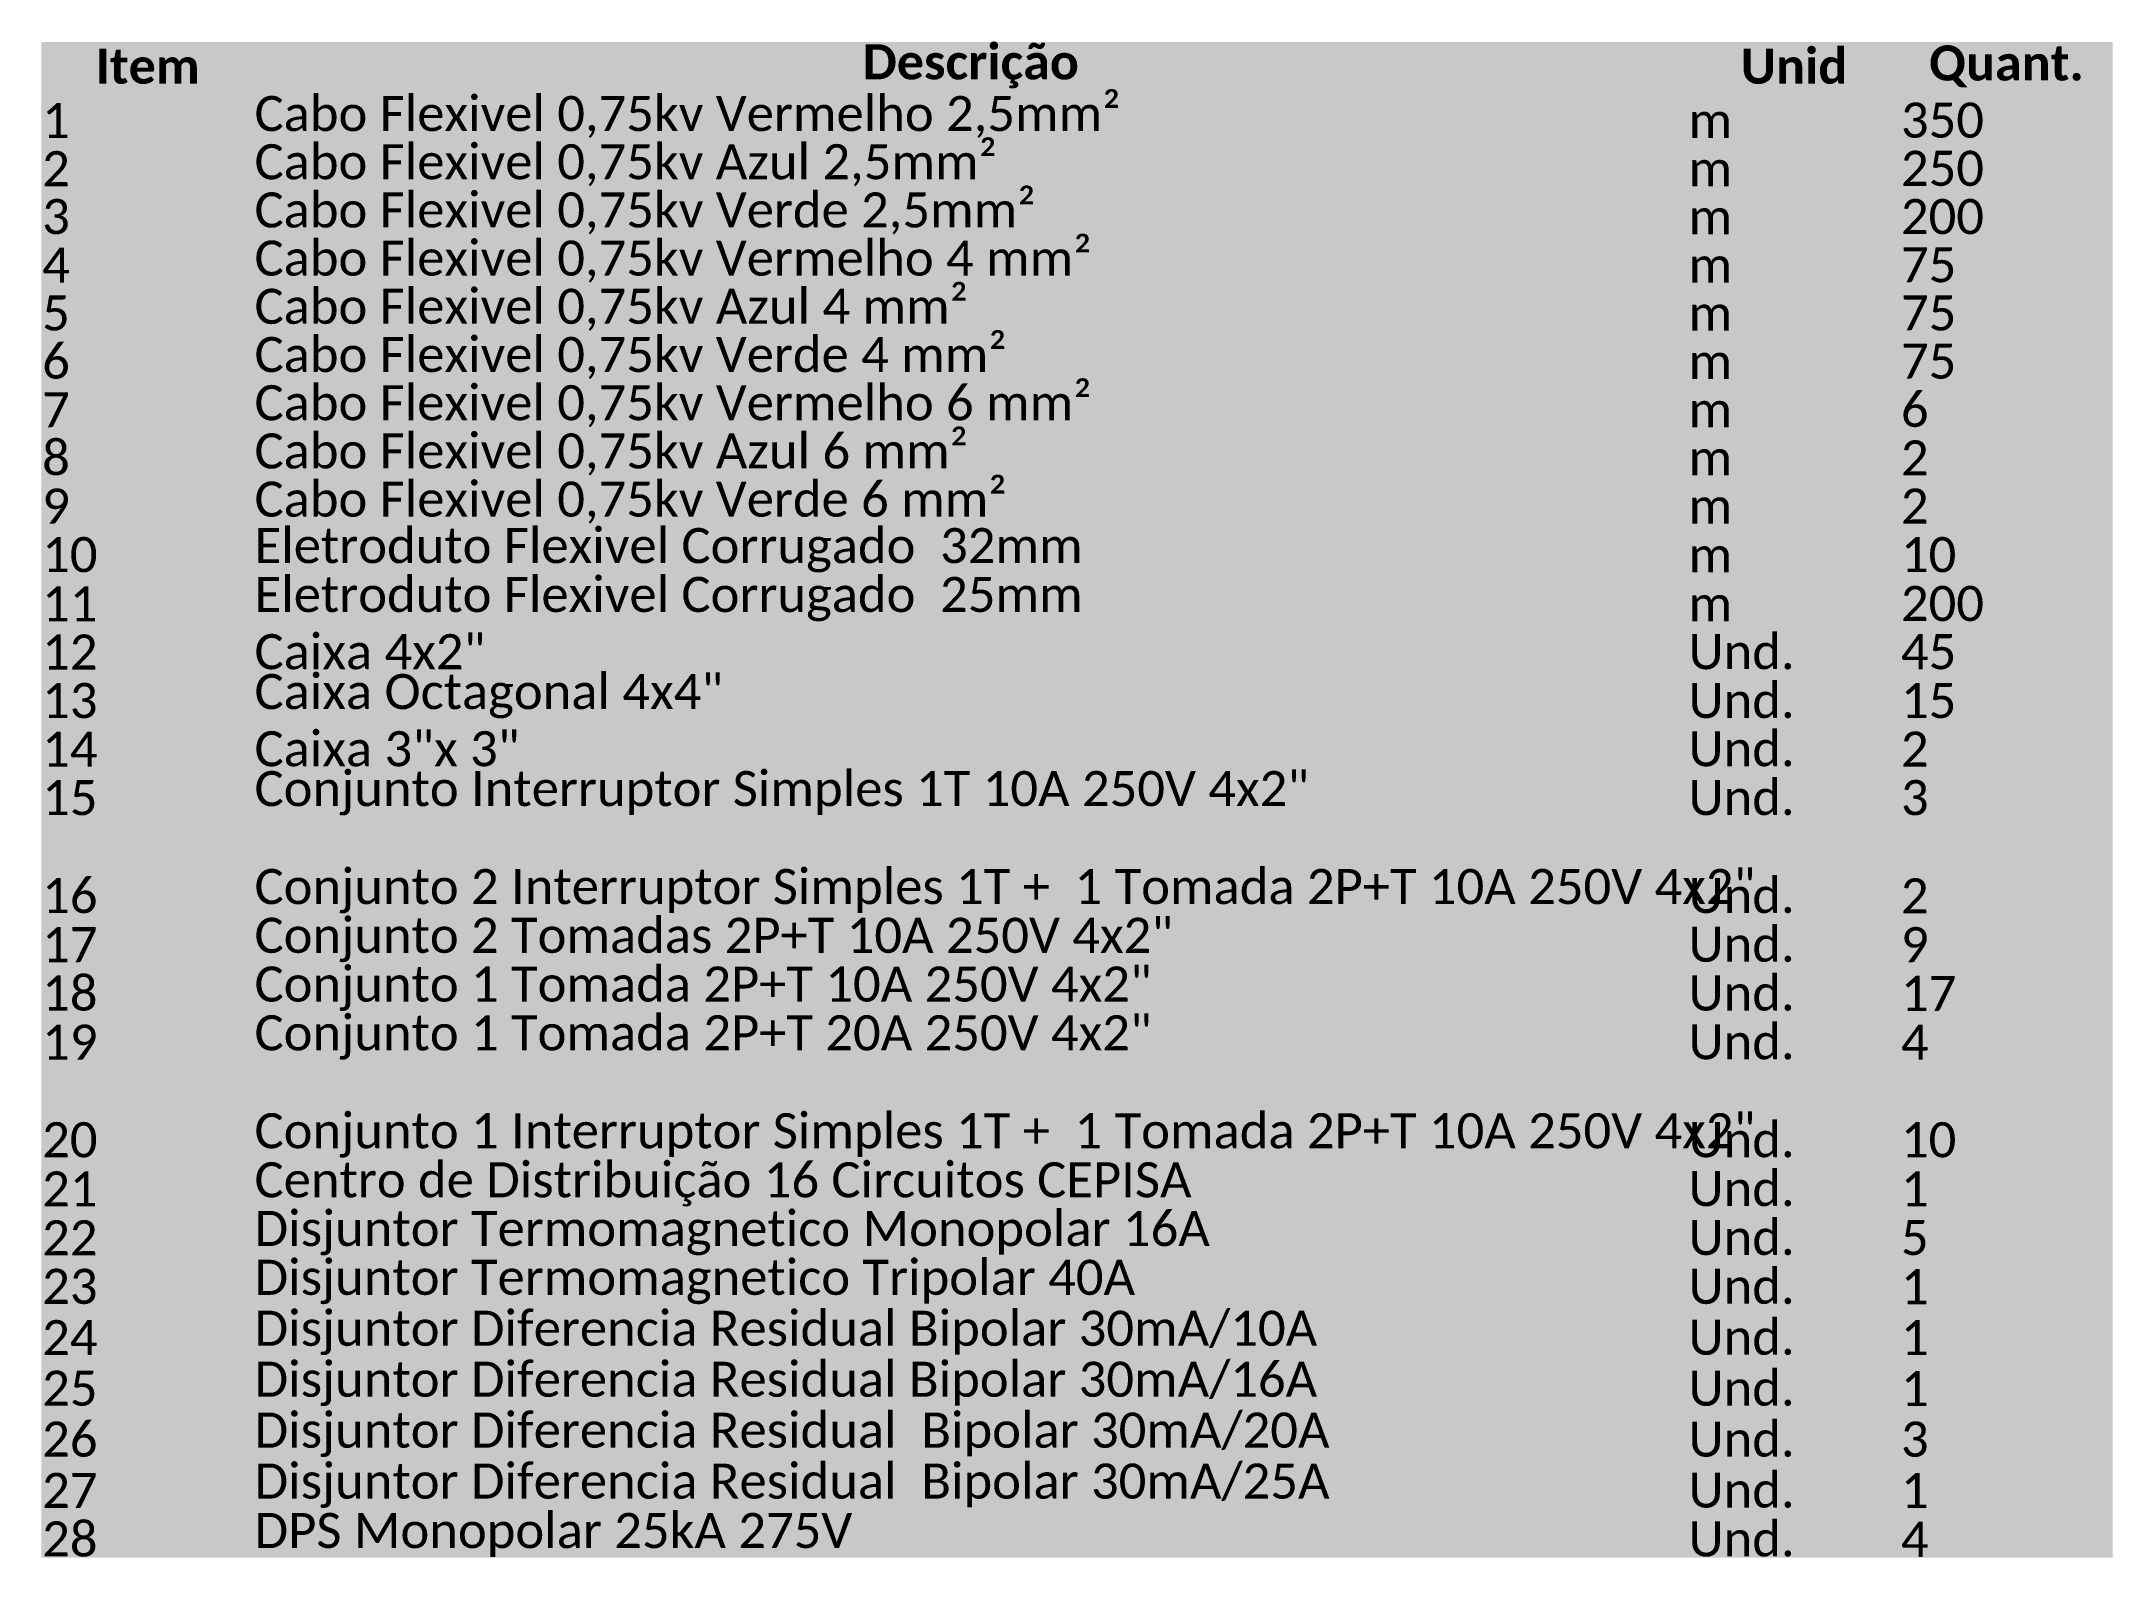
# Model space of a CAD drawing. Header units: millimetres. Extents: x -632.9 to -536.7, y 683.3 to 727.5.
# Drawn here: x -575.09 to -570.08, y 684.95 to 688.61 of the extents above; entities that cross this region are included whole.
import ezdxf

# ---------------------------------------------------------------- set-up
doc = ezdxf.new("R2010")
doc.units = ezdxf.units.MM
doc.header["$MEASUREMENT"] = 0
doc.layers.add('LAYERCOMUM', color=252, linetype='Continuous', lineweight=25)

# ---------------------------------------------------------------- blocks, each defined once
blk = doc.blocks.new('*T102')
at = {"layer": 'LAYERCOMUM', "color": 41, "true_color": 0xffd966, "transparency": 16777216}
for points in [[(0, 0), (0, -0.117), (0.5134, 0), (0.5134, -0.117)], [(0.5134, 0), (0.5134, -0.117), (3.9796, 0), (3.9796, -0.117)], [(3.9796, 0), (3.9796, -0.117), (4.493, 0), (4.493, -0.117)], [(4.493, 0), (4.493, -0.117), (5.0064, 0), (5.0064, -0.117)]]:
    blk.add_solid(points, dxfattribs=at)
at = {"layer": 'LAYERCOMUM', "color": 7, "true_color": 0xffffff, "transparency": 16777216}
for points in [[(0, -0.117), (0, -0.2335), (0.5134, -0.117), (0.5134, -0.2335)], [(0.5134, -0.117), (0.5134, -0.2335), (3.9796, -0.117), (3.9796, -0.2335)], [(3.9796, -0.117), (3.9796, -0.2335), (4.493, -0.117), (4.493, -0.2335)], [(4.493, -0.117), (4.493, -0.2335), (5.0064, -0.117), (5.0064, -0.2335)], [(0, -0.2335), (0, -0.35), (0.5134, -0.2335), (0.5134, -0.35)], [(0.5134, -0.2335), (0.5134, -0.35), (3.9796, -0.2335), (3.9796, -0.35)], [(3.9796, -0.2335), (3.9796, -0.35), (4.493, -0.2335), (4.493, -0.35)], [(4.493, -0.2335), (4.493, -0.35), (5.0064, -0.2335), (5.0064, -0.35)], [(0, -0.35), (0, -0.4665), (0.5134, -0.35), (0.5134, -0.4665)], [(0.5134, -0.35), (0.5134, -0.4665), (3.9796, -0.35), (3.9796, -0.4665)], [(3.9796, -0.35), (3.9796, -0.4665), (4.493, -0.35), (4.493, -0.4665)], [(4.493, -0.35), (4.493, -0.4665), (5.0064, -0.35), (5.0064, -0.4665)], [(0, -0.4665), (0, -0.5829), (0.5134, -0.4665), (0.5134, -0.5829)], [(0.5134, -0.4665), (0.5134, -0.5829), (3.9796, -0.4665), (3.9796, -0.5829)], [(3.9796, -0.4665), (3.9796, -0.5829), (4.493, -0.4665), (4.493, -0.5829)], [(4.493, -0.4665), (4.493, -0.5829), (5.0064, -0.4665), (5.0064, -0.5829)], [(0, -0.5829), (0, -0.6994), (0.5134, -0.5829), (0.5134, -0.6994)], [(0.5134, -0.5829), (0.5134, -0.6994), (3.9796, -0.5829), (3.9796, -0.6994)], [(3.9796, -0.5829), (3.9796, -0.6994), (4.493, -0.5829), (4.493, -0.6994)], [(4.493, -0.5829), (4.493, -0.6994), (5.0064, -0.5829), (5.0064, -0.6994)], [(0, -0.6994), (0, -0.8159), (0.5134, -0.6994), (0.5134, -0.8159)], [(0.5134, -0.6994), (0.5134, -0.8159), (3.9796, -0.6994), (3.9796, -0.8159)], [(3.9796, -0.6994), (3.9796, -0.8159), (4.493, -0.6994), (4.493, -0.8159)], [(4.493, -0.6994), (4.493, -0.8159), (5.0064, -0.6994), (5.0064, -0.8159)], [(0, -0.8159), (0, -0.9324), (0.5134, -0.8159), (0.5134, -0.9324)], [(0.5134, -0.8159), (0.5134, -0.9324), (3.9796, -0.8159), (3.9796, -0.9324)], [(3.9796, -0.8159), (3.9796, -0.9324), (4.493, -0.8159), (4.493, -0.9324)], [(4.493, -0.8159), (4.493, -0.9324), (5.0064, -0.8159), (5.0064, -0.9324)], [(0, -0.9324), (0, -1.0489), (0.5134, -0.9324), (0.5134, -1.0489)], [(0.5134, -0.9324), (0.5134, -1.0489), (3.9796, -0.9324), (3.9796, -1.0489)], [(3.9796, -0.9324), (3.9796, -1.0489), (4.493, -0.9324), (4.493, -1.0489)], [(4.493, -0.9324), (4.493, -1.0489), (5.0064, -0.9324), (5.0064, -1.0489)], [(0, -1.0489), (0, -1.1654), (0.5134, -1.0489), (0.5134, -1.1654)], [(0.5134, -1.0489), (0.5134, -1.1654), (3.9796, -1.0489), (3.9796, -1.1654)], [(3.9796, -1.0489), (3.9796, -1.1654), (4.493, -1.0489), (4.493, -1.1654)], [(4.493, -1.0489), (4.493, -1.1654), (5.0064, -1.0489), (5.0064, -1.1654)], [(0, -1.1654), (0, -1.2835), (0.5134, -1.1654), (0.5134, -1.2835)], [(0.5134, -1.1654), (0.5134, -1.2835), (3.9796, -1.1654), (3.9796, -1.2835)], [(3.9796, -1.1654), (3.9796, -1.2835), (4.493, -1.1654), (4.493, -1.2835)], [(4.493, -1.1654), (4.493, -1.2835), (5.0064, -1.1654), (5.0064, -1.2835)], [(0, -1.2835), (0, -1.4016), (0.5134, -1.2835), (0.5134, -1.4016)], [(0.5134, -1.2835), (0.5134, -1.4016), (3.9796, -1.2835), (3.9796, -1.4016)], [(3.9796, -1.2835), (3.9796, -1.4016), (4.493, -1.2835), (4.493, -1.4016)], [(4.493, -1.2835), (4.493, -1.4016), (5.0064, -1.2835), (5.0064, -1.4016)], [(0, -1.4016), (0, -1.5181), (0.5134, -1.4016), (0.5134, -1.5181)], [(0.5134, -1.4016), (0.5134, -1.5181), (3.9796, -1.4016), (3.9796, -1.5181)], [(3.9796, -1.4016), (3.9796, -1.5181), (4.493, -1.4016), (4.493, -1.5181)], [(4.493, -1.4016), (4.493, -1.5181), (5.0064, -1.4016), (5.0064, -1.5181)], [(0, -1.5181), (0, -1.6362), (0.5134, -1.5181), (0.5134, -1.6362)], [(0.5134, -1.5181), (0.5134, -1.6362), (3.9796, -1.5181), (3.9796, -1.6362)], [(3.9796, -1.5181), (3.9796, -1.6362), (4.493, -1.5181), (4.493, -1.6362)], [(4.493, -1.5181), (4.493, -1.6362), (5.0064, -1.5181), (5.0064, -1.6362)], [(0, -1.6362), (0, -1.7527), (0.5134, -1.6362), (0.5134, -1.7527)], [(0.5134, -1.6362), (0.5134, -1.7527), (3.9796, -1.6362), (3.9796, -1.7527)], [(3.9796, -1.6362), (3.9796, -1.7527), (4.493, -1.6362), (4.493, -1.7527)], [(4.493, -1.6362), (4.493, -1.7527), (5.0064, -1.6362), (5.0064, -1.7527)], [(0, -1.7527), (0, -1.8707), (0.5134, -1.7527), (0.5134, -1.8707)], [(0.5134, -1.7527), (0.5134, -1.8707), (3.9796, -1.7527), (3.9796, -1.8707)], [(3.9796, -1.7527), (3.9796, -1.8707), (4.493, -1.7527), (4.493, -1.8707)], [(4.493, -1.7527), (4.493, -1.8707), (5.0064, -1.7527), (5.0064, -1.8707)], [(0, -1.8707), (0, -2.1074), (0.5134, -1.8707), (0.5134, -2.1074)], [(0.5134, -1.8707), (0.5134, -2.1074), (3.9796, -1.8707), (3.9796, -2.1074)], [(3.9796, -1.8707), (3.9796, -2.1074), (4.493, -1.8707), (4.493, -2.1074)], [(4.493, -1.8707), (4.493, -2.1074), (5.0064, -1.8707), (5.0064, -2.1074)], [(0, -2.1074), (0, -2.2253), (0.5134, -2.1074), (0.5134, -2.2253)], [(0.5134, -2.1074), (0.5134, -2.2253), (3.9796, -2.1074), (3.9796, -2.2253)], [(3.9796, -2.1074), (3.9796, -2.2253), (4.493, -2.1074), (4.493, -2.2253)], [(4.493, -2.1074), (4.493, -2.2253), (5.0064, -2.1074), (5.0064, -2.2253)], [(0, -2.2253), (0, -2.3431), (0.5134, -2.2253), (0.5134, -2.3431)], [(0.5134, -2.2253), (0.5134, -2.3431), (3.9796, -2.2253), (3.9796, -2.3431)], [(3.9796, -2.2253), (3.9796, -2.3431), (4.493, -2.2253), (4.493, -2.3431)], [(4.493, -2.2253), (4.493, -2.3431), (5.0064, -2.2253), (5.0064, -2.3431)], [(0, -2.3431), (0, -2.4609), (0.5134, -2.3431), (0.5134, -2.4609)], [(0.5134, -2.3431), (0.5134, -2.4609), (3.9796, -2.3431), (3.9796, -2.4609)], [(3.9796, -2.3431), (3.9796, -2.4609), (4.493, -2.3431), (4.493, -2.4609)], [(4.493, -2.3431), (4.493, -2.4609), (5.0064, -2.3431), (5.0064, -2.4609)], [(0, -2.4609), (0, -2.6976), (0.5134, -2.4609), (0.5134, -2.6976)], [(0.5134, -2.4609), (0.5134, -2.6976), (3.9796, -2.4609), (3.9796, -2.6976)], [(3.9796, -2.4609), (3.9796, -2.6976), (4.493, -2.4609), (4.493, -2.6976)], [(4.493, -2.4609), (4.493, -2.6976), (5.0064, -2.4609), (5.0064, -2.6976)], [(0, -2.6976), (0, -2.8157), (0.5134, -2.6976), (0.5134, -2.8157)], [(0.5134, -2.6976), (0.5134, -2.8157), (3.9796, -2.6976), (3.9796, -2.8157)], [(3.9796, -2.6976), (3.9796, -2.8157), (4.493, -2.6976), (4.493, -2.8157)], [(4.493, -2.6976), (4.493, -2.8157), (5.0064, -2.6976), (5.0064, -2.8157)], [(0, -2.8157), (0, -2.9338), (0.5134, -2.8157), (0.5134, -2.9338)], [(0.5134, -2.8157), (0.5134, -2.9338), (3.9796, -2.8157), (3.9796, -2.9338)], [(3.9796, -2.8157), (3.9796, -2.9338), (4.493, -2.8157), (4.493, -2.9338)], [(4.493, -2.8157), (4.493, -2.9338), (5.0064, -2.8157), (5.0064, -2.9338)], [(0, -2.9338), (0, -3.0519), (0.5134, -2.9338), (0.5134, -3.0519)], [(0.5134, -2.9338), (0.5134, -3.0519), (3.9796, -2.9338), (3.9796, -3.0519)], [(3.9796, -2.9338), (3.9796, -3.0519), (4.493, -2.9338), (4.493, -3.0519)], [(4.493, -2.9338), (4.493, -3.0519), (5.0064, -2.9338), (5.0064, -3.0519)], [(0, -3.0519), (0, -3.175), (0.5134, -3.0519), (0.5134, -3.175)], [(0.5134, -3.0519), (0.5134, -3.175), (3.9796, -3.0519), (3.9796, -3.175)], [(3.9796, -3.0519), (3.9796, -3.175), (4.493, -3.0519), (4.493, -3.175)], [(4.493, -3.0519), (4.493, -3.175), (5.0064, -3.0519), (5.0064, -3.175)], [(0, -3.175), (0, -3.2981), (0.5134, -3.175), (0.5134, -3.2981)], [(0.5134, -3.175), (0.5134, -3.2981), (3.9796, -3.175), (3.9796, -3.2981)], [(3.9796, -3.175), (3.9796, -3.2981), (4.493, -3.175), (4.493, -3.2981)], [(4.493, -3.175), (4.493, -3.2981), (5.0064, -3.175), (5.0064, -3.2981)], [(0, -3.2981), (0, -3.4212), (0.5134, -3.2981), (0.5134, -3.4212)], [(0.5134, -3.2981), (0.5134, -3.4212), (3.9796, -3.2981), (3.9796, -3.4212)], [(3.9796, -3.2981), (3.9796, -3.4212), (4.493, -3.2981), (4.493, -3.4212)], [(4.493, -3.2981), (4.493, -3.4212), (5.0064, -3.2981), (5.0064, -3.4212)], [(0, -3.4212), (0, -3.5443), (0.5134, -3.4212), (0.5134, -3.5443)], [(0.5134, -3.4212), (0.5134, -3.5443), (3.9796, -3.4212), (3.9796, -3.5443)], [(3.9796, -3.4212), (3.9796, -3.5443), (4.493, -3.4212), (4.493, -3.5443)], [(4.493, -3.4212), (4.493, -3.5443), (5.0064, -3.4212), (5.0064, -3.5443)], [(0, -3.5443), (0, -3.6624), (0.5134, -3.5443), (0.5134, -3.6624)], [(0.5134, -3.5443), (0.5134, -3.6624), (3.9796, -3.5443), (3.9796, -3.6624)], [(3.9796, -3.5443), (3.9796, -3.6624), (4.493, -3.5443), (4.493, -3.6624)], [(4.493, -3.5443), (4.493, -3.6624), (5.0064, -3.5443), (5.0064, -3.6624)]]:
    blk.add_solid(points, dxfattribs=at)
at = {"layer": 'LAYERCOMUM', "color": 0, "transparency": 16777216, "char_height": 0.084667}
for s, insert, width, attachment_point in [('{\\fCalibri|b1|i0|c0;Descrição ', (2.2465, -0.0585), 3.46255, 5), ('{\\fCalibri|b1|i0|c0;Item', (0.2567, -0.0585), 0.5098, 5), ('{\\fCalibri|b1|i0|c0;Unid', (4.2363, -0.0585), 0.5098, 5), ('{\\fCalibri|b1|i0|c0;Quant.', (4.7497, -0.0585), 0.5098, 5), ('{\\fCalibri|b0|i0|c0;1', (0.0018, -0.2317), 0.5098, 7), ('{\\fCalibri|b0|i0|c0;Cabo Flexivel 0,75kv Vermelho 2,5mm²', (0.5152, -0.2317), 3.46255, 7), ('{\\fCalibri|b0|i0|c0;350', (4.4948, -0.2317), 0.5098, 7), ('{\\fCalibri|b0|i0|c0;m', (3.9814, -0.2317), 0.5098, 7), ('{\\fCalibri|b0|i0|c0;Cabo Flexivel 0,75kv Azul 2,5mm²', (0.5152, -0.3482), 3.46255, 7), ('{\\fCalibri|b0|i0|c0;2', (0.0018, -0.3482), 0.5098, 7), ('{\\fCalibri|b0|i0|c0;m', (3.9814, -0.3482), 0.5098, 7), ('{\\fCalibri|b0|i0|c0;250', (4.4948, -0.3482), 0.5098, 7), ('{\\fCalibri|b0|i0|c0;Cabo Flexivel 0,75kv Verde 2,5mm²', (0.5152, -0.4647), 3.46255, 7), ('{\\fCalibri|b0|i0|c0;3', (0.0018, -0.4647), 0.5098, 7), ('{\\fCalibri|b0|i0|c0;200', (4.4948, -0.4647), 0.5098, 7), ('{\\fCalibri|b0|i0|c0;m', (3.9814, -0.4647), 0.5098, 7), ('{\\fCalibri|b0|i0|c0;4', (0.0018, -0.5811), 0.5098, 7), ('{\\fCalibri|b0|i0|c0;Cabo Flexivel 0,75kv Vermelho 4 mm²', (0.5152, -0.5811), 3.46255, 7), ('{\\fCalibri|b0|i0|c0;75', (4.4948, -0.5811), 0.5098, 7), ('{\\fCalibri|b0|i0|c0;m', (3.9814, -0.5811), 0.5098, 7), ('{\\fCalibri|b0|i0|c0;Cabo Flexivel 0,75kv Azul 4 mm²', (0.5152, -0.6976), 3.46255, 7), ('{\\fCalibri|b0|i0|c0;5', (0.0018, -0.6976), 0.5098, 7), ('{\\fCalibri|b0|i0|c0;m', (3.9814, -0.6976), 0.5098, 7), ('{\\fCalibri|b0|i0|c0;75', (4.4948, -0.6976), 0.5098, 7), ('{\\fCalibri|b0|i0|c0;Cabo Flexivel 0,75kv Verde 4 mm²', (0.5152, -0.8141), 3.46255, 7), ('{\\fCalibri|b0|i0|c0;6', (0.0018, -0.8141), 0.5098, 7), ('{\\fCalibri|b0|i0|c0;m', (3.9814, -0.8141), 0.5098, 7), ('{\\fCalibri|b0|i0|c0;75', (4.4948, -0.8141), 0.5098, 7), ('{\\fCalibri|b0|i0|c0;7', (0.0018, -0.9306), 0.5098, 7), ('{\\fCalibri|b0|i0|c0;Cabo Flexivel 0,75kv Vermelho 6 mm²', (0.5152, -0.9306), 3.46255, 7), ('{\\fCalibri|b0|i0|c0;6', (4.4948, -0.9306), 0.5098, 7), ('{\\fCalibri|b0|i0|c0;m', (3.9814, -0.9306), 0.5098, 7), ('{\\fCalibri|b0|i0|c0;Cabo Flexivel 0,75kv Azul 6 mm²', (0.5152, -1.0471), 3.46255, 7), ('{\\fCalibri|b0|i0|c0;8', (0.0018, -1.0471), 0.5098, 7), ('{\\fCalibri|b0|i0|c0;m', (3.9814, -1.0471), 0.5098, 7), ('{\\fCalibri|b0|i0|c0;2', (4.4948, -1.0471), 0.5098, 7), ('{\\fCalibri|b0|i0|c0;Cabo Flexivel 0,75kv Verde 6 mm²', (0.5152, -1.1636), 3.46255, 7), ('{\\fCalibri|b0|i0|c0;9', (0.0018, -1.1636), 0.5098, 7), ('{\\fCalibri|b0|i0|c0;m', (3.9814, -1.1636), 0.5098, 7), ('{\\fCalibri|b0|i0|c0;2', (4.4948, -1.1636), 0.5098, 7), ('{\\fCalibri|b0|i0|c0;10', (0.0018, -1.2817), 0.5098, 7), ('{\\fCalibri|b0|i0|c0;Eletroduto Flexivel Corrugado  32mm', (0.5152, -1.2817), 3.46255, 7), ('{\\fCalibri|b0|i0|c0;10', (4.4948, -1.2817), 0.5098, 7), ('{\\fCalibri|b0|i0|c0;m', (3.9814, -1.2817), 0.5098, 7), ('{\\fCalibri|b0|i0|c0;Eletroduto Flexivel Corrugado  25mm', (0.5152, -1.3998), 3.46255, 7), ('{\\fCalibri|b0|i0|c0;11', (0.0018, -1.3998), 0.5098, 7), ('{\\fCalibri|b0|i0|c0;m', (3.9814, -1.3998), 0.5098, 7), ('{\\fCalibri|b0|i0|c0;200', (4.4948, -1.3998), 0.5098, 7), ('{\\fCalibri|b0|i0|c0;12', (0.0018, -1.5163), 0.5098, 7), ('{\\fCalibri|b0|i0|c0;Caixa 4x2"', (0.5152, -1.5163), 3.46255, 7), ('{\\fCalibri|b0|i0|c0;Und.', (3.9814, -1.5163), 0.5098, 7), ('{\\fCalibri|b0|i0|c0;45', (4.4948, -1.5163), 0.5098, 7), ('{\\fCalibri|b0|i0|c0;13', (0.0018, -1.6344), 0.5098, 7), ('{\\fCalibri|b0|i0|c0;Caixa Octagonal 4x4"', (0.5152, -1.6344), 3.46255, 7), ('{\\fCalibri|b0|i0|c0;Und.', (3.9814, -1.6344), 0.5098, 7), ('{\\fCalibri|b0|i0|c0;15', (4.4948, -1.6344), 0.5098, 7), ('{\\fCalibri|b0|i0|c0;14', (0.0018, -1.7509), 0.5098, 7), ('{\\fCalibri|b0|i0|c0;Caixa 3"x 3"', (0.5152, -1.7509), 3.46255, 7), ('{\\fCalibri|b0|i0|c0;Und.', (3.9814, -1.7509), 0.5098, 7), ('{\\fCalibri|b0|i0|c0;2', (4.4948, -1.7509), 0.5098, 7), ('{\\fCalibri|b0|i0|c0;15', (0.0018, -1.8689), 0.5098, 7), ('{\\fCalibri|b0|i0|c0;Conjunto Interruptor Simples 1T 10A 250V 4x2"', (0.5152, -1.8689), 3.46255, 7), ('{\\fCalibri|b0|i0|c0;Und.', (3.9814, -1.8689), 0.5098, 7), ('{\\fCalibri|b0|i0|c0;3', (4.4948, -1.8689), 0.5098, 7), ('{\\fCalibri|b0|i0|c0;Conjunto 2 Interruptor Simples 1T +  1 Tomada 2P+T 10A 250V 4x2"', (0.5152, -2.1056), 3.46255, 7), ('{\\fCalibri|b0|i0|c0;16', (0.0018, -2.1056), 0.5098, 7), ('{\\fCalibri|b0|i0|c0;Und.', (3.9814, -2.1056), 0.5098, 7), ('{\\fCalibri|b0|i0|c0;2', (4.4948, -2.1056), 0.5098, 7), ('{\\fCalibri|b0|i0|c0;17', (0.0018, -2.2235), 0.5098, 7), ('{\\fCalibri|b0|i0|c0;Conjunto 2 Tomadas 2P+T 10A 250V 4x2"', (0.5152, -2.2235), 3.46255, 7), ('{\\fCalibri|b0|i0|c0;Und.', (3.9814, -2.2235), 0.5098, 7), ('{\\fCalibri|b0|i0|c0;9', (4.4948, -2.2235), 0.5098, 7), ('{\\fCalibri|b0|i0|c0;18', (0.0018, -2.3413), 0.5098, 7), ('{\\fCalibri|b0|i0|c0;Conjunto 1 Tomada 2P+T 10A 250V 4x2"', (0.5152, -2.3413), 3.46255, 7), ('{\\fCalibri|b0|i0|c0;Und.', (3.9814, -2.3413), 0.5098, 7), ('{\\fCalibri|b0|i0|c0;17', (4.4948, -2.3413), 0.5098, 7), ('{\\fCalibri|b0|i0|c0;Conjunto 1 Tomada 2P+T 20A 250V 4x2"', (0.5152, -2.4591), 3.46255, 7), ('{\\fCalibri|b0|i0|c0;19', (0.0018, -2.4591), 0.5098, 7), ('{\\fCalibri|b0|i0|c0;Und.', (3.9814, -2.4591), 0.5098, 7), ('{\\fCalibri|b0|i0|c0;4', (4.4948, -2.4591), 0.5098, 7), ('{\\fCalibri|b0|i0|c0;Conjunto 1 Interruptor Simples 1T +  1 Tomada 2P+T 10A 250V 4x2"', (0.5152, -2.6958), 3.46255, 7), ('{\\fCalibri|b0|i0|c0;Und.', (3.9814, -2.6958), 0.5098, 7), ('{\\fCalibri|b0|i0|c0;20', (0.0018, -2.6958), 0.5098, 7), ('{\\fCalibri|b0|i0|c0;10', (4.4948, -2.6958), 0.5098, 7), ('{\\fCalibri|b0|i0|c0;Centro de Distribuição 16 Circuitos CEPISA', (0.5152, -2.8139), 3.46255, 7), ('{\\fCalibri|b0|i0|c0;21', (0.0018, -2.8139), 0.5098, 7), ('{\\fCalibri|b0|i0|c0;Und.', (3.9814, -2.8139), 0.5098, 7), ('{\\fCalibri|b0|i0|c0;1', (4.4948, -2.8139), 0.5098, 7), ('{\\fCalibri|b0|i0|c0;22', (0.0018, -2.932), 0.5098, 7), ('{\\fCalibri|b0|i0|c0;Disjuntor Termomagnetico Monopolar 16A ', (0.5152, -2.932), 3.46255, 7), ('{\\fCalibri|b0|i0|c0;Und.', (3.9814, -2.932), 0.5098, 7), ('{\\fCalibri|b0|i0|c0;5', (4.4948, -2.932), 0.5098, 7), ('{\\fCalibri|b0|i0|c0;Disjuntor Termomagnetico Tripolar 40A', (0.5152, -3.0501), 3.46255, 7), ('{\\fCalibri|b0|i0|c0;23', (0.0018, -3.0501), 0.5098, 7), ('{\\fCalibri|b0|i0|c0;Und.', (3.9814, -3.0501), 0.5098, 7), ('{\\fCalibri|b0|i0|c0;1', (4.4948, -3.0501), 0.5098, 7), ('{\\fCalibri|b0|i0|c0;24', (0.0018, -3.1732), 0.5098, 7), ('{\\fCalibri|b0|i0|c0;Disjuntor Diferencia Residual Bipolar 30mA/10A', (0.5152, -3.1732), 3.46255, 7), ('{\\fCalibri|b0|i0|c0;Und.', (3.9814, -3.1732), 0.5098, 7), ('{\\fCalibri|b0|i0|c0;1', (4.4948, -3.1732), 0.5098, 7), ('{\\fCalibri|b0|i0|c0;Disjuntor Diferencia Residual Bipolar 30mA/16A', (0.5152, -3.2963), 3.46255, 7), ('{\\fCalibri|b0|i0|c0;Und.', (3.9814, -3.2963), 0.5098, 7), ('{\\fCalibri|b0|i0|c0;25', (0.0018, -3.2963), 0.5098, 7), ('{\\fCalibri|b0|i0|c0;1', (4.4948, -3.2963), 0.5098, 7), ('{\\fCalibri|b0|i0|c0;26', (0.0018, -3.4194), 0.5098, 7), ('{\\fCalibri|b0|i0|c0;Disjuntor Diferencia Residual  Bipolar 30mA/20A', (0.5152, -3.4194), 3.46255, 7), ('{\\fCalibri|b0|i0|c0;Und.', (3.9814, -3.4194), 0.5098, 7), ('{\\fCalibri|b0|i0|c0;3', (4.4948, -3.4194), 0.5098, 7), ('{\\fCalibri|b0|i0|c0;Disjuntor Diferencia Residual  Bipolar 30mA/25A', (0.5152, -3.5425), 3.46255, 7), ('{\\fCalibri|b0|i0|c0;Und.', (3.9814, -3.5425), 0.5098, 7), ('{\\fCalibri|b0|i0|c0;27', (0.0018, -3.5425), 0.5098, 7), ('{\\fCalibri|b0|i0|c0;1', (4.4948, -3.5425), 0.5098, 7), ('{\\fCalibri|b0|i0|c0;DPS Monopolar 25kA 275V', (0.5152, -3.6606), 3.46255, 7), ('{\\fCalibri|b0|i0|c0;28', (0.0018, -3.6606), 0.5098, 7), ('{\\fCalibri|b0|i0|c0;Und.', (3.9814, -3.6606), 0.5098, 7), ('{\\fCalibri|b0|i0|c0;4', (4.4948, -3.6606), 0.5098, 7)]:
    blk.add_mtext(s, dxfattribs=dict(at, insert=insert, width=width, attachment_point=attachment_point))

msp = doc.modelspace()

# ---------------------------------------------------------------- block references
msp.add_blockref('*T102', (-575.09, 688.6129))

doc.saveas('drawing.dxf')
